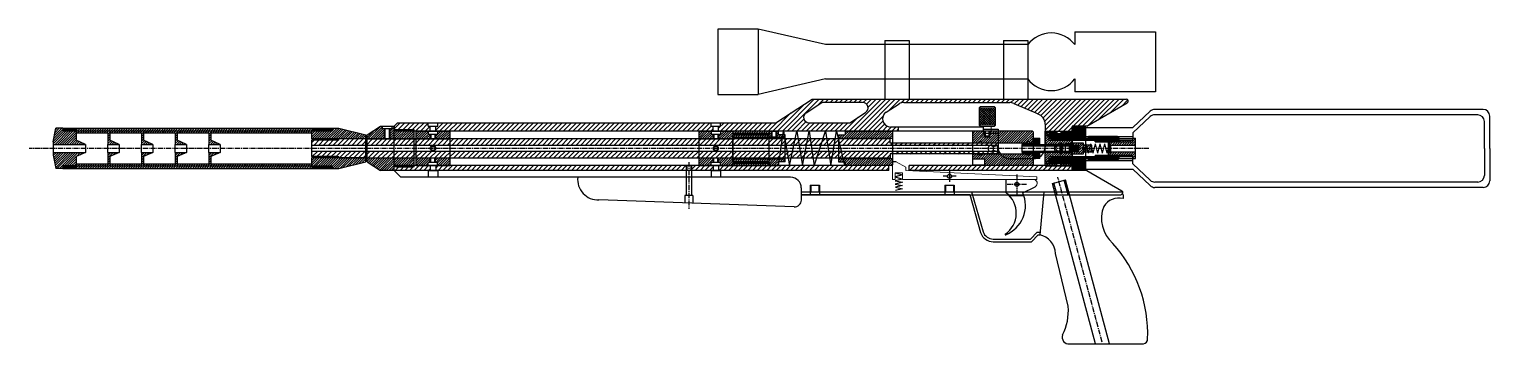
# Model space of a CAD drawing. Header units: millimetres. Extents: x 6728 to 8819, y -1283 to 914.
# Drawn here: x 7357 to 8442, y 680 to 914 of the extents above; entities that cross this region are included whole.
import ezdxf

# ---------------------------------------------------------------- set-up
doc = ezdxf.new("R2010")
doc.units = ezdxf.units.MM
doc.header["$LTSCALE"] = 1000
for name, pattern in [('CENTER2', [28.575, 19.05, -3.175, 3.175, -3.175]), ('DASHDOTX3', [508, 254, -127, 0, -127]), ('HIDDEN2', [4.7625, 3.175, -1.5875])]:
    doc.linetypes.add(name, pattern=pattern)
doc.layers.add('中线', color=1, linetype='DASHDOTX3')
doc.layers.add('图层2', color=7, linetype='HIDDEN2')
pattern_1 = [(45, (-7567.2128, -625.538), (-1.76776695, 1.76776695), [])]
pattern_2 = [(45, (-7330.248, 445.0754), (-0.88388348, 0.88388348), [])]

# ---------------------------------------------------------------- blocks, each defined once
blk = doc.blocks.new('消2')
h = blk.add_hatch()
h.set_pattern_fill('ANSI31', color=256, scale=10, style=0)
h.set_pattern_definition([(45, (-8090.3243, 248.0234), (-0.88388348, 0.88388348), [])])
h.paths.add_polyline_path([(24, 3), (17, 6), (17, 13), (7, 13), (7, 15), (2, 15), (0, 5), (0, 3)])
h.paths.add_polyline_path([(17, -13), (17, -6), (24, -3), (0, -3), (0, -5), (2, -15), (7, -15), (7, -13)])
h.paths.add_polyline_path([(8, -13), (9, -14), (16, -14), (17, -13)], flags=16)
h.paths.add_polyline_path([(17, 13), (16, 14), (9, 14), (8, 13)], flags=17)
h = blk.add_hatch()
h.set_pattern_fill('ANSI31', color=256, scale=10, style=0)
h.set_pattern_definition([(45, (-7918.701, 449.9939), (-0.88388348, 0.88388348), [])])
h.paths.add_polyline_path([(192, 13), (192, 14), (207, 14), (207, 15), (7, 15), (7, 14), (17, 14), (17, 13), (37, 13)])
h.paths.add_polyline_path([(17, -13), (17, -14), (7, -14), (7, -15), (207, -15), (207, -14), (192, -14), (192, -13)])
h.paths.add_polyline_path([(17, -14), (16, -13), (8, -13), (7, -14)], flags=17)
h.paths.add_polyline_path([(16, 13), (17, 14), (7, 14), (8, 13)])
h.paths.add_polyline_path([(192, 14), (193, 13), (206, 13), (207, 14)])
h.paths.add_polyline_path([(207, -14), (206, -13), (193, -13), (192, -14)], flags=17)
h = blk.add_hatch()
h.set_pattern_fill('ANSI31', color=256, scale=10, style=0)
h.set_pattern_definition([(45, (-8921.1217, 319.1181), (-0.88388348, 0.88388348), [])])
h.paths.add_polyline_path([(42, 6), (42, 13), (17, 13), (17, 11.5), (40.5, 11.5), (40.5, 3), (49, 3)])
h.paths.add_polyline_path([(42, -6), (49, -3), (40.5, -3), (40.5, -11.5), (17, -11.5), (17, -13), (42, -13)])
h = blk.add_hatch()
h.set_pattern_fill('ANSI31', color=256, scale=10, style=0)
h.set_pattern_definition([(45, (-8896.1217, 319.1181), (-0.88388348, 0.88388348), [])])
h.paths.add_polyline_path([(67, 6), (67, 13), (42, 13), (42, 11.5), (65.5, 11.5), (65.5, 3), (74, 3)])
h.paths.add_polyline_path([(67, -6), (74, -3), (65.5, -3), (65.5, -11.5), (42, -11.5), (42, -13), (67, -13)])
h = blk.add_hatch()
h.set_pattern_fill('ANSI31', color=256, scale=10, style=0)
h.set_pattern_definition([(45, (-8871.1217, 319.1181), (-0.88388348, 0.88388348), [])])
h.paths.add_polyline_path([(92, 6), (92, 13), (67, 13), (67, 11.5), (90.5, 11.5), (90.5, 3), (99, 3)])
h.paths.add_polyline_path([(92, -6), (99, -3), (90.5, -3), (90.5, -11.5), (67, -11.5), (67, -13), (92, -13)])
h = blk.add_hatch()
h.set_pattern_fill('ANSI31', color=256, scale=10, style=0)
h.set_pattern_definition([(45, (-8846.1217, 319.1181), (-0.88388348, 0.88388348), [])])
h.paths.add_polyline_path([(117, 6), (117, 13), (92, 13), (92, 11.5), (115.5, 11.5), (115.5, 3), (124, 3)])
h.paths.add_polyline_path([(117, -6), (124, -3), (115.5, -3), (115.5, -11.5), (92, -11.5), (92, -13), (117, -13)])
h = blk.add_hatch()
h.set_pattern_fill('ANSI31', color=256, scale=10, style=0)
h.set_pattern_definition([(45, (-7912.3904, 388.1483), (-0.88388348, 0.88388348), [])])
h.paths.add_polyline_path([(192, 11.5), (192, 13), (117, 13), (117, 11.5)])
h.paths.add_polyline_path([(192, -13), (192, -11.5), (117, -11.5), (117, -13)])
h = blk.add_hatch()
h.set_pattern_fill('ANSI31', color=256, scale=10, style=0)
h.set_pattern_definition([(45, (-7710.6805, 384.386), (-0.88388348, 0.88388348), [])])
h.paths.add_polyline_path([(232, 7), (232, 10), (212, 15), (207, 15), (207, 13), (192, 13), (192, 7)])
h.paths.add_polyline_path([(193, 14), (192, 13), (206, 13), (205, 14)], flags=17)
h.paths.add_polyline_path([(192, 7), (193, 6), (211, 6), (212, 7)])
h.paths.add_polyline_path([(212, -7), (211, -6), (193, -6), (192, -7)])
h.paths.add_polyline_path([(207, -13), (207, -15), (212, -15), (232, -10), (232, -7), (192, -7), (192, -13)])
h.paths.add_polyline_path([(205, -14), (206, -13), (192, -13), (193, -14)])
for p, q in [((0, 5), (2, 15)), ((7, 15), (2, 15)), ((7, 15), (7, 13)), ((7, 15), (7, 13)), ((7, 15), (207, 15)), ((7, 14), (17, 14)), ((7, 14), (8, 13)), ((17, 13), (7, 13)), ((8, 13), (9, 14)), ((16, 14), (8, 14)), ((8, 13), (16, 13)), ((16, 14), (9, 14)), ((17, 13), (16, 14)), ((17, 14), (16, 13)), ((17, 14), (17, 13)), ((17, 13), (42, 13)), ((17, 13), (17, 6)), ((17, 13), (17, 6)), ((17, 13), (17, 6)), ((17, 13), (192, 13)), ((17, 11.5), (40.5, 11.5)), ((37, 13), (67, 13)), ((40.5, 11.5), (40.5, 3)), ((42, 13), (67, 13)), ((42, 13), (42, 6)), ((42, 13), (42, 6)), ((42, 11.5), (65.5, 11.5)), ((65.5, 11.5), (65.5, 3)), ((67, 13), (92, 13)), ((67, 13), (67, 6)), ((67, 13), (67, 6)), ((67, 13), (87, 13)), ((67, 11.5), (90.5, 11.5)), ((87, 13), (117, 13)), ((90.5, 11.5), (90.5, 3)), ((92, 13), (117, 13)), ((92, 13), (92, 6)), ((92, 13), (92, 6)), ((92, 11.5), (115.5, 11.5)), ((115.5, 11.5), (115.5, 3)), ((117, 13), (117, 6)), ((117, 13), (192, 13)), ((117, 11.5), (192, 11.5)), ((192, 14), (192, 13)), ((192, 14), (207, 14)), ((192, 14), (193, 13)), ((192, 13), (193, 14)), ((192, 7), (192, 13)), ((192, 7), (192, 13)), ((192, 13), (207, 13)), ((193, 14), (206, 14)), ((193, 14), (205, 14)), ((193, 13), (206, 13)), ((206, 13), (205, 14)), ((207, 14), (206, 13)), ((207, 15), (207, 13)), ((207, 13), (207, 15)), ((207, 15), (212, 15)), ((212, 15), (232, 10)), ((0, 5), (0, -5)), ((0, 3), (24, 3)), ((24, 3), (17, 6)), ((24, 3), (24, -3)), ((40.5, 3), (49, 3)), ((40.5, -3), (40.5, 3)), ((49, 3), (42, 6)), ((49, 3), (49, -3)), ((65.5, 3), (74, 3)), ((65.5, -3), (65.5, 3)), ((74, 3), (67, 6)), ((74, 3), (74, -3)), ((90.5, 3), (99, 3)), ((90.5, -3), (90.5, 3)), ((99, 3), (92, 6)), ((99, 3), (99, -3)), ((115.5, 3), (124, 3)), ((115.5, -3), (115.5, 3)), ((124, 3), (117, 6)), ((124, 3), (124, -3)), ((232, 7), (192, 7)), ((192, 7), (193, 6)), ((211, 6), (193, 6)), ((212, 7), (211, 6)), ((232, -10), (232, 10)), ((0, -3), (24, -3)), ((0, -5), (2, -15)), ((24, -3), (17, -6)), ((17, -6), (17, -13)), ((17, -6), (17, -13)), ((17, -6), (17, -13)), ((40.5, -3), (49, -3)), ((40.5, -3), (40.5, -11.5)), ((49, -3), (42, -6)), ((42, -6), (42, -13)), ((42, -6), (42, -13)), ((65.5, -3), (74, -3)), ((65.5, -3), (65.5, -11.5)), ((74, -3), (67, -6)), ((67, -6), (67, -13)), ((67, -6), (67, -13)), ((90.5, -3), (99, -3)), ((90.5, -3), (90.5, -11.5)), ((99, -3), (92, -6)), ((92, -6), (92, -13)), ((92, -6), (92, -13)), ((115.5, -3), (124, -3)), ((115.5, -3), (115.5, -11.5)), ((124, -3), (117, -6)), ((117, -6), (117, -13)), ((192, -7), (193, -6)), ((192, -13), (192, -7)), ((232, -7), (192, -7)), ((192, -13), (192, -7)), ((211, -6), (193, -6)), ((212, -7), (211, -6)), ((212, -15), (232, -10)), ((7, -15), (2, -15)), ((17, -13), (7, -13)), ((7, -13), (7, -15)), ((7, -14), (8, -13)), ((7, -13), (7, -15)), ((7, -14), (17, -14)), ((7, -15), (207, -15)), ((8, -13), (9, -14)), ((8, -13), (16, -13)), ((16, -14), (8, -14)), ((16, -14), (9, -14)), ((17, -13), (16, -14)), ((17, -14), (16, -13)), ((17, -11.5), (40.5, -11.5)), ((17, -13), (42, -13)), ((17, -13), (192, -13)), ((17, -13), (17, -14)), ((37, -13), (67, -13)), ((42, -11.5), (65.5, -11.5)), ((42, -13), (67, -13)), ((67, -11.5), (90.5, -11.5)), ((67, -13), (92, -13)), ((67, -13), (87, -13)), ((87, -13), (117, -13)), ((92, -11.5), (115.5, -11.5)), ((92, -13), (117, -13)), ((117, -11.5), (192, -11.5)), ((117, -13), (192, -13)), ((192, -14), (193, -13)), ((192, -13), (192, -14)), ((192, -13), (207, -13)), ((192, -13), (193, -14)), ((192, -14), (207, -14)), ((193, -13), (206, -13)), ((193, -14), (206, -14)), ((193, -14), (205, -14)), ((206, -13), (205, -14)), ((207, -14), (206, -13)), ((207, -13), (207, -15)), ((207, -15), (207, -13)), ((207, -15), (212, -15))]:
    blk.add_line(p, q)
blk = doc.blocks.new('枪管')
h = blk.add_hatch()
h.set_pattern_fill('ANSI31', color=125, scale=20, style=0)
h.set_pattern_definition(pattern_1)
h.paths.add_polyline_path([(429.3, 4), (509.3, 4), (509.3, 2.3), (509, 2.2), (504.4, 2.2, 0.068976), (503.8, 2.2), (0, 2.2), (0, 6), (20, 6), (20, 7), (429.3, 7)])
h.paths.add_polyline_path([(20, 6), (0, 6), (1, 7), (19, 7)], flags=17)
h = blk.add_hatch()
h.set_pattern_fill('ANSI31', color=125, scale=20, style=0)
h.set_pattern_definition(pattern_1)
h.paths.add_polyline_path([(429.3, -4), (509.3, -4), (509.3, -2.3), (509, -2.2), (504.4, -2.2, -0.068976), (503.8, -2.2), (0, -2.2), (0, -6), (20, -6), (20, -7), (429.3, -7)])
h.paths.add_polyline_path([(20, -6), (0, -6), (1, -7), (19, -7)], flags=17)
at = {"color": 125}
for p, q in [((0, 6), (1, 7)), ((0, -6), (0, 6)), ((20, 6), (0, 6)), ((509.3, 2.2), (0, 2.2)), ((19, 7), (1, 7)), ((20, 6), (19, 7)), ((20, 6), (20, 7)), ((429.3, 7), (20, 7)), ((429.3, 4), (429.3, 7)), ((509.3, 4), (429.3, 4)), ((509.3, 4), (509.3, -4)), ((509.3, -2.2), (0, -2.2)), ((0, -6), (20, -6)), ((0, -6), (1, -7)), ((19, -7), (1, -7)), ((20, -6), (19, -7)), ((20, -7), (20, -6)), ((20, -7), (429.3, -7)), ((509.3, -4), (429.3, -4)), ((429.3, -4), (429.3, -7))]:
    blk.add_line(p, q, dxfattribs=at)
for p, q in [((504.1, 2.3), (505.7, 1.4)), ((505.7, 1.4), (509, 2.2)), ((505.7, 1.4), (505.7, -1.4)), ((509, 2.2), (509, -2.2)), ((504.1, -2.3), (505.7, -1.4)), ((505.7, -1.4), (509, -2.2))]:
    blk.add_line(p, q)
blk.add_arc((504.1, 0), 2.27, 81.1531, 277.8916)
blk = doc.blocks.new('调压螺杆')
h = blk.add_hatch()
h.set_pattern_fill('ANSI31', color=256, scale=10, style=0)
h.set_pattern_definition([(45, (-7490.302, 362.251), (-0.88388348, 0.88388348), [])])
h.paths.add_polyline_path([(39, 8), (39, 10), (34, 10), (34, 12.7), (32.5, 12.7), (32.5, 8.7), (28.5, 8.7), (28.5, 12.7), (27, 12.7), (27, 12.7), (27, 10), (0, 10), (0, 8)])
h.paths.add_polyline_path([(25, 10), (24, 11), (1, 11), (0, 10)], flags=16)
h.paths.add_polyline_path([(28.5, 8.7), (29, 8.7), (29, 12.2), (28.5, 12.7)], flags=17)
h.paths.add_polyline_path([(32, 8.7), (32.5, 8.7), (32.5, 12.7), (32, 12.2)], flags=17)
h.paths.add_polyline_path([(0, -8), (0, -10), (27, -10), (27, -12.8), (34, -12.8), (34, -10), (39, -10), (39, -8)])
h.paths.add_polyline_path([(0, -10), (1, -11), (24, -11), (25, -10)], flags=17)
for p, q in [((0, 10), (1, 11)), ((24, 11), (1, 11)), ((25, 10), (24, 11)), ((27, 12.7), (34, 12.7)), ((27, 12.7), (27, 10)), ((27, 12.7), (27, 12.7)), ((28.5, 12.7), (28.5, 8.7)), ((28.5, 12.7), (29, 12.2)), ((29, 12.2), (29, 8.7)), ((32.5, 12.7), (32, 12.2)), ((32, 12.2), (32, 8.7)), ((32.5, 12.7), (32.5, 8.7)), ((34, 10), (34, 12.7)), ((0, -10), (0, 10)), ((27, 10), (0, 10)), ((39, 8), (0, 8)), ((28.5, 8.7), (32.5, 8.7)), ((39, 10), (34, 10)), ((39, -10), (39, 10)), ((39, -8), (0, -8)), ((27, -10), (0, -10)), ((0, -10), (1, -11)), ((25, -10), (24, -11)), ((27, -10), (27, -12.8)), ((34, -12.8), (34, -10)), ((39, -10), (34, -10)), ((24, -11), (1, -11)), ((27, -12.8), (34, -12.8))]:
    blk.add_line(p, q)
blk = doc.blocks.new('调压螺母')
h = blk.add_hatch()
h.set_pattern_fill('ANSI31', color=256, scale=10, style=0)
h.set_pattern_definition([(45, (-7351.8757, 384.091), (-0.88388348, 0.88388348), [])])
h.paths.add_polyline_path([(27, 11), (27, 12.8), (0, 12.8), (0, 11)])
h.paths.add_polyline_path([(1, 10), (26, 10), (27, 11), (0, 11)])
h.paths.add_polyline_path([(26, -10), (1, -10), (0, -11), (27, -11)])
h.paths.add_polyline_path([(0, -11), (0, -12.8), (27, -12.8), (27, -11)])
for p, q in [((0, 11), (1, 10)), ((0, 11), (27, 11)), ((27, 11), (26, 10)), ((1, 10), (26, 10)), ((0, -11), (1, -10)), ((1, -10), (26, -10)), ((27, -11), (26, -10)), ((0, -11), (27, -11))]:
    blk.add_line(p, q)
blk.add_lwpolyline([(0, -12.8), (27, -12.8), (27, 12.8), (0, 12.8)], close=True)
blk = doc.blocks.new('前堵')
h = blk.add_hatch()
h.set_pattern_fill('ANSI31', color=256, scale=10, style=0)
h.set_pattern_definition([(45, (-7555.7149, 448.2987), (-0.88388348, 0.88388348), [])])
h.paths.add_polyline_path([(35, 7), (35, 12.8), (20, 12.8), (20, 16.5), (18.5, 16.5), (18.5, 14.5), (17, 14.5), (17, 7)])
h.paths.add_polyline_path([(0, 10), (0, 7), (13, 7), (13, 14.5), (11.5, 14.5), (11.5, 16.5), (10, 16.5)])
h.paths.add_polyline_path([(13.5, 14.5), (13, 14.5), (13, 7), (13.5, 7)])
h.paths.add_polyline_path([(16.5, 7), (17, 7), (17, 14.5), (16.5, 14.5)])
h.paths.add_polyline_path([(35, 12.8), (34, 13.8), (22, 13.8), (21, 12.8)], flags=17)
h.paths.add_polyline_path([(34, -13.9), (35, -12.9), (21, -12.9), (22, -13.9)])
h.paths.add_polyline_path([(0, -7), (0, -10), (10, -16.5), (20, -16.5), (20, -12.9), (35, -12.9), (35, -7)])
for p, q in [((0, 10), (10, 16.5)), ((10, 16.5), (20, 16.5)), ((11.5, 14.5), (11.5, 16.5)), ((18.5, 14.5), (11.5, 14.5)), ((13, 7), (13, 14.5)), ((13.5, 7), (13.5, 14.5)), ((16.5, 7), (16.5, 14.5)), ((17, 7), (17, 14.5)), ((18.5, 14.5), (18.5, 16.5)), ((20, 16.5), (20, 12.8)), ((20, 16.5), (20, 13.8)), ((35, 12.8), (20, 12.8)), ((21, 12.8), (22, 13.8)), ((34, 13.8), (22, 13.8)), ((35, 12.8), (34, 13.8)), ((35, -12.9), (35, 12.8)), ((0, -10), (0, 10)), ((0, 7), (35, 7)), ((0, -7), (35, -7)), ((0, -10), (10, -16.5)), ((20, -16.5), (10, -16.5)), ((20, -16.5), (20, -12.9)), ((35, -12.9), (20, -12.9)), ((21, -12.9), (22, -13.9)), ((34, -13.9), (22, -13.9)), ((35, -12.9), (34, -13.9))]:
    blk.add_line(p, q)
blk = doc.blocks.new('秃身')
h = blk.add_hatch()
h.set_pattern_fill('ANSI31', color=140, scale=20, style=0)
h.set_pattern_definition([(45, (-8424.5398, -603.8335), (-1.76776695, 1.76776695), [])])
h.paths.add_polyline_path([(503.3, 16.5), (514.2, 16.5), (544.2, 33.8, 0.767327), (543.5, 36.6), (310.4, 36.6), (283.5, 19.1), (242.4, 19.1), (242.4, 16.6), (240.9, 16.6), (240.9, 12.9), (374.3, 12.9), (374.3, 15.9), (368.6, 15.9, -0.746752), (365.3, 26.9), (375, 33.2, -0.144982), (378.3, 34.1), (457, 34.1, -0.100266), (460.1, 33.5), (478, 25.6, -0.3199), (483.3, 18), (483.3, 12.9), (503.3, 12.9)])
h.paths.add_polyline_path([(350, 26.8), (338.2, 19.1), (308, 19.1, -0.746752), (305.8, 26.5), (317.6, 34.1), (347.8, 34.1, -0.746752)], flags=16)
h.paths.add_polyline_path([(32.4, 19.1), (32.4, 16.6), (30.9, 16.6), (30.9, 12.9), (236.9, 12.9), (236.9, 16.6), (235.4, 16.6), (235.4, 19.1)])
h.paths.add_polyline_path([(15, 13.9), (15, 12.9), (26.9, 12.9), (26.9, 16.6), (25.4, 16.6), (25.4, 19.1), (2.6, 19.1), (0, 16.5), (0, 13.9)])
h.paths.add_polyline_path([(0, 13.9), (1, 12.9), (14, 12.9), (15, 13.9)], flags=17)
h.paths.add_polyline_path([(15, -13.8), (14, -12.8), (1, -12.8), (0, -13.8)])
h.paths.add_polyline_path([(26.9, -16.4), (26.9, -12.8), (15, -12.8), (15, -13.8), (0, -13.8), (0, -16.4)])
h.paths.add_polyline_path([(216.9, -16.4), (216.9, -12.8), (30.9, -12.8), (30.9, -16.4)])
h.paths.add_polyline_path([(220.9, -12.8), (220.4, -13.3), (220.4, -15.9), (220.9, -16.4)])
h.paths.add_polyline_path([(217.4, -13.3), (216.9, -12.8), (216.9, -16.4), (217.4, -15.9)])
h.paths.add_polyline_path([(236.9, -16.4), (236.9, -12.8), (220.9, -12.8), (220.9, -16.4)])
h.paths.add_polyline_path([(367.3, -16.4), (367.3, -12.8), (240.9, -12.8), (240.9, -16.4)])
h.paths.add_polyline_path([(503.3, -16.4), (503.3, -12.8), (382.3, -12.8), (382.3, -16.4)])
h = blk.add_hatch()
h.set_pattern_fill('ANSI31', color=140, scale=10, style=0)
h.set_pattern_definition([(45, (-7628.2144, -391.2532), (-0.88388348, 0.88388348), [])])
h.paths.add_polyline_path([(308.8, -32.4), (309.3, -31.9), (309.3, -27.9), (308.8, -27.4)])
h.paths.add_polyline_path([(315.3, -31.9), (315.8, -32.4), (315.8, -27.4), (315.3, -27.9)])
h = blk.add_hatch()
h.set_pattern_fill('ANSI31', color=140, scale=10, style=0)
h.set_pattern_definition([(45, (-7528.2144, -391.2532), (-0.88388348, 0.88388348), [])])
h.paths.add_polyline_path([(409.3, -27.9), (408.8, -27.4), (408.8, -32.4), (409.3, -31.9)])
h.paths.add_polyline_path([(415.3, -31.9), (415.8, -32.4), (415.8, -27.4), (415.3, -27.9)])
h = blk.add_hatch()
h.set_pattern_fill('ANSI31', color=140, scale=20, style=0)
h.set_pattern_definition([(45, (-7628.2144, -391.2532), (-1.76776695, 1.76776695), [])])
h.paths.add_polyline_path([(499.8, -32.4), (500.9, -32.4), (498.5, -23.4), (497.5, -23.7)])
h.paths.add_polyline_path([(500.9, -32.4), (499.8, -32.4), (500.4, -34.4), (501.4, -34.4)])
h.paths.add_polyline_path([(491.5, -32.4), (490.5, -32.4), (491, -34.4), (492.1, -34.4)])
h.paths.add_polyline_path([(489.8, -25.7), (488.8, -26), (490.5, -32.4), (491.5, -32.4)])
at = {"color": 140}
for p, q in [((283.5, 19.1), (310.4, 36.6)), ((305.8, 26.5), (317.6, 34.1)), ((310.4, 36.6), (543.5, 36.6)), ((347.8, 34.1), (317.6, 34.1)), ((365.3, 26.9), (375, 33.2)), ((378.3, 34.1), (457, 34.1)), ((460.1, 33.5), (478, 25.6)), ((514.2, 16.5), (544.2, 33.8)), ((338.2, 19.1), (350, 26.8)), ((0, 16.5), (2.6, 19.1)), ((0, -16.5), (0, 16.5)), ((15, 13.9), (0, 13.9)), ((0, 13.9), (1, 12.9)), ((14, 12.9), (1, 12.9)), ((2.6, 19.1), (283.5, 19.1)), ((15, 13.9), (14, 12.9)), ((15, -13.8), (15, 13.9)), ((437.3, 12.9), (15, 12.9)), ((25.4, 16.6), (25.4, 19.1)), ((25.4, 16.6), (32.4, 16.6)), ((26.9, 12.8), (26.9, 16.6)), ((30.9, 12.8), (30.9, 16.6)), ((32.4, 16.6), (32.4, 19.1)), ((235.4, 16.6), (235.4, 19.1)), ((235.4, 16.6), (242.4, 16.6)), ((236.9, 12.8), (236.9, 16.6)), ((240.9, 12.8), (240.9, 16.6)), ((242.4, 16.6), (242.4, 19.1)), ((308, 19.1), (338.2, 19.1)), ((437.3, 15.9), (368.6, 15.9)), ((374.3, 15.9), (374.3, 12.9)), ((437.3, 15.9), (437.3, 11.4)), ((437.3, 14.4), (448.3, 14.4)), ((437.3, 11.4), (448.3, 11.4)), ((448.3, 14.4), (448.3, 1.2)), ((483.3, 18), (483.3, 1.2)), ((483.3, 12.9), (503.3, 12.9)), ((514.2, 16.5), (503.3, 16.5)), ((503.3, 16.5), (503.3, -16.5)), ((474.3, -7.8), (457.3, -7.8)), ((0, -13.8), (1, -12.8)), ((15, -13.8), (0, -13.8)), ((367.3, -16.4), (0, -16.4)), ((0, -16.5), (4.9, -21.4)), ((14, -12.8), (1, -12.8)), ((294.3, -21.4), (4.9, -21.4)), ((15, -13.8), (14, -12.8)), ((367.3, -12.8), (15, -12.8)), ((25.1, -16.4), (32.6, -16.4)), ((25.4, -16.4), (25.4, -21.4)), ((26.9, -12.8), (26.9, -16.4)), ((30.9, -12.8), (30.9, -16.4)), ((32.4, -16.4), (32.4, -21.4)), ((216.9, -12.8), (216.9, -16.4)), ((216.9, -12.8), (217.4, -13.3)), ((216.9, -16.4), (217.4, -15.9)), ((217.4, -13.3), (217.4, -15.9)), ((220.9, -12.8), (220.4, -13.3)), ((220.4, -13.3), (220.4, -15.9)), ((220.9, -16.4), (220.4, -15.9)), ((220.9, -12.8), (220.9, -16.4)), ((235.1, -16.4), (242.6, -16.4)), ((235.4, -16.4), (235.4, -21.4)), ((236.9, -12.8), (236.9, -16.4)), ((240.9, -12.8), (240.9, -16.4)), ((242.4, -16.4), (242.4, -21.4)), ((367.3, -16.4), (367.3, -12.8)), ((503.3, -12.8), (382.3, -12.8)), ((382.3, -16.4), (382.3, -12.8)), ((503.3, -16.4), (382.3, -16.4)), ((514.2, -16.5), (503.3, -16.5)), ((514.2, -16.5), (540.3, -31.6)), ((302.3, -29.4), (302.3, -34.4)), ((302.3, -32.4), (541, -32.4)), ((308.8, -27.4), (308.8, -32.4)), ((308.8, -27.4), (315.8, -27.4)), ((308.8, -27.4), (309.3, -27.9)), ((309.3, -31.9), (308.8, -32.4)), ((309.3, -27.9), (309.3, -31.9)), ((315.8, -27.4), (315.3, -27.9)), ((315.3, -27.9), (315.3, -31.9)), ((315.3, -31.9), (315.8, -32.4)), ((315.8, -27.4), (315.8, -32.4)), ((408.8, -27.4), (408.8, -32.4)), ((408.8, -27.4), (415.8, -27.4)), ((408.8, -27.4), (409.3, -27.9)), ((408.8, -32.4), (409.3, -31.9)), ((409.3, -27.9), (409.3, -31.9)), ((415.8, -27.4), (415.3, -27.9)), ((415.3, -27.9), (415.3, -31.9)), ((415.8, -32.4), (415.3, -31.9)), ((415.8, -27.4), (415.8, -32.4)), ((488.8, -26), (498.5, -23.4)), ((491, -34.4), (488.8, -26)), ((492.1, -34.4), (489.8, -25.7)), ((500.4, -34.4), (497.5, -23.7)), ((501.4, -34.4), (498.5, -23.4)), ((302.3, -34.4), (539.5, -34.4))]:
    blk.add_line(p, q, dxfattribs=at)
for centre, radius in [((493.3, 0), 3), ((493.3, 0), 2), ((412.3, -20.7), 1.5), ((462.3, -26.7), 1.5)]:
    blk.add_circle(centre, radius, dxfattribs=at)
for centre, radius, start, end in [((347.8, 30.1), 4, 302.9976, 90), ((457, 26.1), 8, 67.0972, 90), ((543.5, 35.1), 1.5, 300, 90), ((308, 23.1), 4, 122.9976, 270), ((368.6, 21.9), 6, 122.9976, 270), ((475.3, 18), 8, 0, 70.9578), ((457.3, 1.2), 9, 180, 270), ((474.3, 1.2), 9, 270, 0), ((294.3, -29.4), 8, 0, 90), ((539.5, -32.9), 1.5, 270, 60)]:
    blk.add_arc(centre, radius, start, end, dxfattribs=at)
at = {"color": 150}
blk.add_arc((378.3, 28.1), 6, 90, 122.9976, dxfattribs=at)
blk = doc.blocks.new('固定环')
h = blk.add_hatch()
h.set_pattern_fill('ANSI31', color=256, scale=10, style=0)
h.set_pattern_definition(pattern_2)
h.paths.add_polyline_path([(25, 7), (25, 12.8), (16, 12.8), (16, 10.3), (14.5, 10.3), (14.5, 7), (14.5, 7)])
h.paths.add_polyline_path([(14.5, 10.3), (14, 9.9), (14, 7.5), (14.5, 7)])
h.paths.add_polyline_path([(11, 9.9), (10.5, 10.3), (10.5, 7), (11, 7.5)])
h.paths.add_polyline_path([(10.5, 7), (10.5, 7), (10.5, 10.3), (9, 10.3), (9, 12.8), (0, 12.8), (0, 7)])
h = blk.add_hatch()
h.set_pattern_fill('ANSI31', color=256, scale=10, style=0)
h.set_pattern_definition(pattern_2)
h.paths.add_polyline_path([(25, -12.9), (16, -12.9), (16, -10.4), (14.5, -10.4), (14.5, -7), (14.5, -7), (25, -7)])
h.paths.add_polyline_path([(14.5, -10.4), (14, -9.9), (14, -7.5), (14.5, -7)])
h.paths.add_polyline_path([(11, -9.9), (10.5, -10.4), (10.5, -7), (11, -7.5)])
h.paths.add_polyline_path([(10.5, -10.4), (9, -10.4), (9, -12.9), (0, -12.9), (0, -7), (10.5, -7), (10.5, -7)])
for p, q in [((0, 12.8), (25, 12.8)), ((0, -12.9), (0, 12.8)), ((9, 12.8), (9, 10.3)), ((16, 12.8), (16, 10.3)), ((25, 12.8), (25, -12.9)), ((0, 7), (25, 7)), ((16, 10.3), (9, 10.3)), ((10.5, 10.3), (10.5, 7)), ((10.5, 10.3), (11, 9.9)), ((10.5, 7), (11, 7.5)), ((11, 9.9), (11, 7.5)), ((14.5, 10.3), (14, 9.9)), ((14, 9.9), (14, 7.5)), ((14.5, 7), (14, 7.5)), ((14.5, 10.3), (14.5, 7)), ((0, -7), (25, -7)), ((9, -12.9), (9, -10.4)), ((16, -10.4), (9, -10.4)), ((10.5, -10.4), (10.5, -7)), ((10.5, -7), (11, -7.5)), ((10.5, -10.4), (11, -9.9)), ((11, -9.9), (11, -7.5)), ((14.5, -7), (14, -7.5)), ((14, -9.9), (14, -7.5)), ((14.5, -10.4), (14, -9.9)), ((14.5, -10.4), (14.5, -7)), ((16, -12.9), (16, -10.4)), ((25, -12.9), (0, -12.9))]:
    blk.add_line(p, q)
for radius in [2, 1.5]:
    blk.add_circle((12.5, 0), radius)
blk = doc.blocks.new('击锤')
h = blk.add_hatch()
h.set_pattern_fill('ANSI31', color=256, scale=10, style=0)
h.set_pattern_definition([(45, (-7604.4279, 253.544), (-0.88388348, 0.88388348), [])])
h.paths.add_polyline_path([(40, 7.5), (40, 12.2, 0.414214), (39.5, 12.8), (5.5, 12.8, 0.414214), (5, 12.2), (5, 10), (0, 10), (0, 7.5)])
h.paths.add_polyline_path([(0, -7.5), (0, -10), (5, -10), (5, -12.3, 0.414214), (5.5, -12.8), (39.5, -12.8, 0.414214), (40, -12.3), (40, -7.5)])
for p, q in [((5, 12.2), (5, 10)), ((5.5, 12.8), (39.5, 12.8)), ((40, 12.2), (40, -12.3)), ((0, 10), (5, 10)), ((0, 10), (0, -10)), ((0, 7.5), (40, 7.5)), ((0, -7.5), (40, -7.5)), ((0, -10), (5, -10)), ((5, -10), (5, -12.3)), ((39.5, -12.8), (5.5, -12.8))]:
    blk.add_line(p, q)
for centre, start, end in [((5.5, 12.2), 90, 180), ((39.5, 12.2), 0, 90), ((5.5, -12.3), 180, 270), ((39.5, -12.3), 270, 0)]:
    blk.add_arc(centre, 0.5, start, end)
blk = doc.blocks.new('扳机')
for p, q in [((-7.9, -6.3), (-7.9, 3.7)), ((-5.8, -8.3), (5.2, -8.3)), ((4.5, -6.3), (13.7, -1.9))]:
    blk.add_line(p, q)
at = {"lineweight": 20}
blk.add_line((-7.9, 3.7), (12.1, 3.7), dxfattribs=at)
blk.add_circle((0, 0), 1.5, dxfattribs=at)
blk.add_arc((12.1, 0.7), 3, 302.5956, 90, dxfattribs=at)
for centre, radius, start, end in [((-19.5, -21.4), 19.1, 304.6683, 52.3564), ((-17.1, -15.7), 23.5, 292.0701, 23.5814), ((-8.4, -37.3), 0.324, 142.5328, 298.9893)]:
    blk.add_arc(centre, radius, start, end)
at = {"layer": '中线', "linetype": 'CENTER2', "ltscale": 0.0002}
for p, q in [((7.2, 0), (-7.2, 0)), ((0, 7.3), (0, -7.3))]:
    blk.add_line(p, q, dxfattribs=at)
blk = doc.blocks.new('扳机阻铁')
at = {"lineweight": 20}
for p, q in [((-42.4, -2.4), (-42.4, 10.6)), ((-39.6, 10.6), (-32.4, 6.8)), ((-32.4, 4.3), (-32.4, 6.8)), ((-32.4, 4.3), (64.8, -0.4)), ((-40.4, -2.4), (-42.4, -2.4)), ((64.8, -2.4), (-34.9, -2.4)), ((64.8, -0.4), (64.8, -2.4))]:
    blk.add_line(p, q, dxfattribs=at)
blk.add_line((-39.6, 10.6), (-42.4, 10.6))
blk.add_circle((0, 0), 1.5, dxfattribs=at)
at = {"layer": '中线', "linetype": 'CENTER2', "ltscale": 0.0002}
for p, q in [((4.8, 0), (-4.8, 0)), ((0, 4.1), (0, -4.1)), ((0, 4.1), (0, -4.1)), ((0, 4.1), (0, -4.1)), ((0, 4.1), (0, -4.1))]:
    blk.add_line(p, q, dxfattribs=at)
at = {"layer": '图层2', "lineweight": 13, "ltscale": 0.3}
for p, q in [((-34.9, 2.6), (-40.4, 2.6)), ((-40.4, -2.4), (-40.4, 2.6)), ((-34.9, -2.4), (-34.9, 2.6))]:
    blk.add_line(p, q, dxfattribs=at)
blk = doc.blocks.new('过桥推杆')
h = blk.add_hatch()
h.set_pattern_fill('ANSI37', color=256, scale=10, style=0)
h.set_pattern_definition([(45, (-7493.7367, 261.057), (-0.88388348, 0.88388348), []), (135, (-7493.7367, 261.057), (-0.88388348, -0.88388348), [])])
h.paths.add_polyline_path([(-6, 8.5), (6, 8.5), (6, 21.5), (-6, 21.5)])
at = {"lineweight": 20}
for p, q in [((-5, 22.5), (-6, 21.5)), ((5, 22.5), (-5, 22.5)), ((5, 22.5), (6, 21.5)), ((-6, 21.5), (-6, 8.5)), ((-6, 21.5), (6, 21.5)), ((6, 8.5), (6, 21.5)), ((-5, 7.5), (-6, 8.5)), ((-6, 8.5), (6, 8.5)), ((5, 7.5), (-5, 7.5)), ((-2.9, 4), (-2.9, 7.5)), ((-2.9, 4), (2.9, 4)), ((-2, 4), (-2, 0.5)), ((-2, 0.5), (2, 0.5)), ((-1.5, 0), (-2, 0.5)), ((-1.5, 0), (1.5, 0)), ((2, 0.5), (1.5, 0)), ((2, 0.5), (2, 4)), ((2.9, 7.5), (2.9, 4)), ((5, 7.5), (6, 8.5))]:
    blk.add_line(p, q, dxfattribs=at)
at = {"lineweight": 13}
for p, q in [((-1.5, 4), (-1.5, 0)), ((1.5, 0), (1.5, 4))]:
    blk.add_line(p, q, dxfattribs=at)
blk = doc.blocks.new('过桥')
h = blk.add_hatch()
h.set_pattern_fill('ANSI31', color=256, scale=10, style=0)
h.set_pattern_definition([(45, (-7392.3148, 262.0351), (-0.88388348, 0.88388348), [])])
h.paths.add_polyline_path([(0, 11.7, 0.414214), (-1, 12.7), (-32, 12.7), (-32, 8.7), (-36, 8.7), (-36, 12.7), (-44, 12.7, 0.414214), (-45, 11.7), (-45, 5.1, 0.414214), (-44, 4.1), (-40, 4.1), (-40, 5.1), (-38.5, 5.1), (-38.5, 4.1), (-4.5, 4.1), (-4.5, 5.1), (-3, 5.1), (-3, 4.1), (-1, 4.1, 0.414214), (0, 5.1)])
h.paths.add_polyline_path([(-32, 12.7), (-32.5, 12.2), (-32.5, 8.7), (-32, 8.7)], flags=17)
h.paths.add_polyline_path([(-35.5, 12.2), (-36, 12.7), (-36, 8.7), (-35.5, 8.7)], flags=17)
h.paths.add_polyline_path([(0, -5.1, 0.414214), (-1, -4.1), (-3, -4.1), (-3, -5.1), (-4.5, -5.1), (-4.5, -4.1), (-38.5, -4.1), (-38.5, -5.1), (-40, -5.1), (-40, -4.1), (-44, -4.1, 0.414214), (-45, -5.1), (-45, -7.8), (-36, -7.8), (-36, -12.8), (-1, -12.8), (0, -11.7)])
for p, q in [((-45, 12.2), (-45, -11.9)), ((-0.5, 12.7), (-44.5, 12.7)), ((-36, 12.7), (-36, 8.7)), ((-36, 12.7), (-35.5, 12.2)), ((-35.5, 12.2), (-35.5, 8.7)), ((-32, 12.7), (-32.5, 12.2)), ((-32.5, 8.7), (-32.5, 12.2)), ((-32, 8.7), (-32, 12.7)), ((0, 12.2), (0, -12.3)), ((-44.5, 4.1), (-40, 4.1)), ((-38.5, 5.1), (-40, 5.1)), ((-40, 5.1), (-40, 4.1)), ((-38.5, 5.1), (-38.5, 4.1)), ((-38.5, 4.1), (-4.5, 4.1)), ((-36, 8.7), (-32, 8.7)), ((-4.5, 5.1), (-4.5, 4.1)), ((-3, 5.1), (-4.5, 5.1)), ((-3, 5.1), (-3, 4.1)), ((-3, 4.1), (-0.5, 4.1)), ((-45, -7.8), (-36, -7.8)), ((-44.5, -4.1), (-40, -4.1)), ((-40, -5.1), (-40, -4.1)), ((-38.5, -5.1), (-40, -5.1)), ((-38.5, -4.1), (-4.5, -4.1)), ((-38.5, -5.1), (-38.5, -4.1)), ((-36, -7.8), (-36, -12.8)), ((-4.5, -5.1), (-4.5, -4.1)), ((-3, -5.1), (-4.5, -5.1)), ((-3, -4.1), (-0.5, -4.1)), ((-3, -5.1), (-3, -4.1)), ((-36, -12.4), (-44.5, -12.4)), ((-0.5, -12.8), (-36, -12.8)), ((-1, -12.8), (0, -11.7))]:
    blk.add_line(p, q)
for centre, start, end in [((-44.5, 12.2), 90, 180), ((-0.5, 12.2), 360, 90), ((-44.5, 4.6), 180, 270), ((-0.5, 4.6), 270, 360), ((-44.5, -4.6), 90, 180), ((-0.5, -4.6), 360, 90), ((-44.5, -11.9), 180, 270), ((-0.5, -12.3), 270, 360)]:
    blk.add_arc(centre, 0.5, start, end)
blk = doc.blocks.new('阀门接口')
h = blk.add_hatch()
h.set_pattern_fill('ANSI31', color=256, scale=10, style=0)
h.set_pattern_definition([(45, (-8141.4363, -179.7045), (-0.88388348, 0.88388348), [])])
h.paths.add_polyline_path([(8, 11.5), (8, 12.85), (0, 12.85), (0, 11.5)])
h.paths.add_polyline_path([(0, 11.5), (1.5, 10), (8, 10), (8, 11.5)])
h.paths.add_polyline_path([(8.5, 12.35), (8, 12.85), (8, 10), (8.5, 10.5)])
h.paths.add_polyline_path([(11.5, 10.5), (12, 10), (12, 12.85), (11.5, 12.35)])
h.paths.add_polyline_path([(18.5, 10), (20, 11.5), (12, 11.5), (12, 10)])
h.paths.add_polyline_path([(20, 11.5), (20, 12.85), (12, 12.85), (12, 11.5)])
h.paths.add_polyline_path([(1.5, -10), (0, -11.5), (8, -11.5), (8, -10)])
h.paths.add_polyline_path([(8, -12.85), (8, -11.5), (0, -11.5), (0, -12.85)])
h.paths.add_polyline_path([(8, -12.85), (8.5, -12.35), (8.5, -10.5), (8, -10)])
h.paths.add_polyline_path([(11.5, -12.35), (12, -12.85), (12, -10), (11.5, -10.5)])
h.paths.add_polyline_path([(12, -11.5), (12, -12.85), (20, -12.85), (20, -11.5)])
h.paths.add_polyline_path([(12, -11.5), (20, -11.5), (18.5, -10), (12, -10)])
for p, q in [((0, 12.85), (20, 12.85)), ((0, -12.85), (0, 12.85)), ((0, 11.5), (1.5, 10)), ((8, 11.5), (0, 11.5)), ((8, 12.85), (8, 10)), ((8, 12.85), (8.5, 12.35)), ((8.5, 12.35), (8.5, 10.5)), ((12, 12.85), (11.5, 12.35)), ((11.5, 12.35), (11.5, 10.5)), ((12, 12.85), (12, 10)), ((20, 11.5), (12, 11.5)), ((20, 11.5), (18.5, 10)), ((20, -12.85), (20, 12.85)), ((18.5, 10), (1.5, 10)), ((8, 10), (8.5, 10.5)), ((12, 10), (11.5, 10.5)), ((0, -11.5), (1.5, -10)), ((18.5, -10), (1.5, -10)), ((8, -10), (8, -12.85)), ((8, -10), (8.5, -10.5)), ((8.5, -12.35), (8.5, -10.5)), ((12, -10), (11.5, -10.5)), ((11.5, -12.35), (11.5, -10.5)), ((12, -10), (12, -12.85)), ((20, -11.5), (18.5, -10)), ((8, -11.5), (0, -11.5)), ((0, -12.85), (20, -12.85)), ((8, -12.85), (8.5, -12.35)), ((12, -12.85), (11.5, -12.35)), ((20, -11.5), (12, -11.5))]:
    blk.add_line(p, q)
blk = doc.blocks.new('阀门螺拴')
h = blk.add_hatch()
h.set_pattern_fill('ANSI31', color=256, scale=10, style=0)
h.set_pattern_definition([(45, (-5655.0312, 62.1962), (-0.88388348, 0.88388348), [])])
h.paths.add_polyline_path([(11, 4), (12, 4), (12, 3), (15, 3), (15, 3.5), (20, 3.5), (20, 6), (3, 6), (3, 9.5), (0, 9.5), (0, 3), (11, 3)])
h.paths.add_polyline_path([(4.5, 7.5), (4.5, 6), (20, 6), (18.5, 7.5)], flags=17)
h.paths.add_polyline_path([(12, -4), (11, -4), (11, -3), (0, -3), (0, -9.5), (3, -9.5), (3, -6), (20, -6), (20, -3.5), (15, -3.5), (15, -3), (12, -3)])
h.paths.add_polyline_path([(4.5, -6), (4.5, -7.5), (18.5, -7.5), (20, -6)], flags=16)
for p, q in [((0, 9.5), (3, 9.5)), ((0, -9.5), (0, 9.5)), ((11, 3), (0, 3)), ((3, 6), (3, 9.5)), ((3, 6), (20, 6)), ((4.5, 6), (4.5, 7.5)), ((4.5, 7.5), (18.5, 7.5)), ((11, -3), (11, 4)), ((12, 4), (11, 4)), ((12, -3), (12, 4)), ((15, 3), (12, 3)), ((20, 3.5), (15, 3.5)), ((15, -3.5), (15, 3.5)), ((20, 6), (18.5, 7.5)), ((20, -6), (20, 6)), ((11, -3), (0, -3)), ((0, -9.5), (3, -9.5)), ((3, -9.5), (3, -6)), ((3, -6), (20, -6)), ((4.5, -7.5), (4.5, -6)), ((4.5, -7.5), (18.5, -7.5)), ((11, -4), (11, -3)), ((12, -4), (11, -4)), ((12, -4), (12, -3)), ((15, -3), (12, -3)), ((20, -3.5), (15, -3.5)), ((20, -6), (18.5, -7.5))]:
    blk.add_line(p, q)
blk = doc.blocks.new('阀门弹簧')
for p, q in [((0, -3.5), (0, 3.5)), ((0, -3.5), (1.8, 3.4)), ((3.5, -3.5), (1.8, 3.4)), ((3.5, -3.5), (5.3, 3.4)), ((7, -3.5), (5.3, 3.4)), ((7, -3.5), (8.8, 3.4)), ((10.5, -3.5), (8.8, 3.4)), ((10.5, -3.5), (12.3, 3.4)), ((14.1, -3.5), (12.3, 3.4)), ((14.1, -3.5), (15.8, 3.4)), ((17.6, -3.5), (15.8, 3.4)), ((17.6, -3.5), (19.3, 3.4)), ((20, -3.5), (19.3, 3.4)), ((20, 3.5), (20, -3.5))]:
    blk.add_line(p, q)
blk = doc.blocks.new('阀5')
h = blk.add_hatch()
h.set_pattern_fill('ANSI31', color=5, scale=10, style=0)
h.set_pattern_definition([(45, (53.9287, 65.7939), (-0.88388348, 0.88388348), [])])
h.paths.add_polyline_path([(5909.2, 33.6), (5907.2, 33.6), (5907.2, 31.1), (5889.2, 31.1), (5889.2, 29.6), (5890.2, 29.6), (5890.2, 28.6), (5909.2, 28.6)])
h.paths.add_polyline_path([(5907.2, 32.1), (5890.2, 32.1), (5889.2, 31.1), (5907.2, 31.1)], flags=17)
h.paths.add_polyline_path([(5909.2, 23.6), (5890.2, 23.6), (5890.2, 22.6), (5889.2, 22.6), (5889.2, 21.1), (5907.2, 21.1), (5907.2, 18.6), (5909.2, 18.6)])
h.paths.add_polyline_path([(5907.2, 21.1), (5889.2, 21.1), (5890.2, 20.1), (5907.2, 20.1)], flags=17)
at = {"color": 5}
for p, q in [((5907.2, 33.6), (5909.2, 33.6)), ((5907.2, 31.1), (5907.2, 33.6)), ((5909.2, 18.6), (5909.2, 33.6)), ((5889.2, 31.1), (5890.2, 32.1)), ((5889.2, 21.1), (5889.2, 31.1)), ((5889.2, 31.1), (5907.2, 31.1)), ((5890.2, 29.6), (5889.2, 29.6)), ((5890.2, 22.6), (5889.2, 22.6)), ((5890.2, 32.1), (5907.2, 32.1)), ((5890.2, 22.6), (5890.2, 29.6)), ((5890.2, 28.6), (5909.2, 28.6)), ((5890.2, 23.6), (5909.2, 23.6)), ((5889.2, 21.1), (5907.2, 21.1)), ((5889.2, 21.1), (5890.2, 20.1)), ((5890.2, 20.1), (5907.2, 20.1)), ((5907.2, 18.6), (5907.2, 21.1)), ((5907.2, 18.6), (5909.2, 18.6))]:
    blk.add_line(p, q, dxfattribs=at)
blk = doc.blocks.new('fa')
h = blk.add_hatch()
h.set_pattern_fill('ANSI31', color=256, scale=5, style=0)
h.set_pattern_definition([(45, (-6940.1396, -663.4639), (-0.44194174, 0.44194174), [])])
h.paths.add_polyline_path([(20, 10), (20, 7.5), (38.5, 7.5), (38.5, 6), (72, 6), (72, 7.5), (47, 7.5), (47, 16), (37, 16), (37, 10)])
h.paths.add_polyline_path([(21.5, 7.5), (21.5, 6), (38.5, 6), (38.5, 7.5)], flags=16)
h.paths.add_polyline_path([(35.5, 11), (21.5, 11), (20, 10), (35.5, 10)], flags=17)
h.paths.add_polyline_path([(72, 5), (72, 6), (54, 6), (54, 5)])
h.paths.add_polyline_path([(72, 7.5), (70.5, 9), (49, 9), (49, 7.5)], flags=17)
h.paths.add_polyline_path([(47, -7.5), (72, -7.5), (72, -6), (38.5, -6), (38.5, -7.5), (20, -7.5), (20, -10), (37, -10), (37, -16), (47, -16)])
h.paths.add_polyline_path([(21.5, -11), (35.5, -11), (35.5, -10), (20, -10)], flags=17)
h.paths.add_polyline_path([(38.5, -7.5), (38.5, -6), (21.5, -6), (21.5, -7.5)])
h.paths.add_polyline_path([(70.5, -9), (72, -7.5), (49, -7.5), (49, -9)], flags=17)
h.paths.add_polyline_path([(54, -5), (54, -6), (72, -6), (72, -5)])
h = blk.add_hatch()
h.set_pattern_fill('ANSI31', color=2, scale=5, style=0)
h.set_pattern_definition([(45, (-8222.6156, -753.4219), (-0.44194174, 0.44194174), [])])
h.paths.add_polyline_path([(13, 7.5), (8, 7.5), (8, 4), (1, 4), (0, 3), (0, 2), (17, 2), (17, 3), (13, 3)])
h.paths.add_polyline_path([(13, -3), (17, -3), (17, -2), (0, -2), (0, -3), (1, -4), (8, -4), (8, -7.5), (13, -7.5)])
h.paths.add_polyline_path([(28, -2), (17, -2), (17, -3), (28, -3)])
h.paths.add_polyline_path([(28, 3), (17, 3), (17, 2), (28, 2)])
h.paths.add_polyline_path([(29, 3), (28, 3), (28, 2), (29, 2)])
h.paths.add_polyline_path([(29, -2), (28, -2), (28, -3), (29, -3)])
h.paths.add_polyline_path([(31.5, -2), (29, -2), (29, -3), (31.5, -3)])
h.paths.add_polyline_path([(31.5, 3), (29, 3), (29, 2), (31.5, 2)])
h.paths.add_polyline_path([(37, 3), (35, 3), (35, 0), (37, 0)])
h.paths.add_polyline_path([(37, 0), (35, 0), (35, -3), (37, -3), (37, -2)])
h.paths.add_polyline_path([(42, 0), (37, 0), (37, -2), (42, -2)])
h.paths.add_polyline_path([(42, 2), (37, 2), (37, 0), (42, 0)])
h = blk.add_hatch()
h.set_pattern_fill('ANSI31', color=4, scale=10, style=0)
h.set_pattern_definition([(45, (-5864.0011, 72.7148), (-0.88388348, 0.88388348), [])])
h.paths.add_polyline_path([(51.5, 2.5), (45.5, 2.5), (45.5, 4), (38.5, 4), (37.5, 3), (37.5, 2.5), (42.5, 2.5), (42.5, -2.5), (37.5, -2.5), (37.5, -3), (38.5, -4), (45.5, -4), (45.5, -2.5), (51.5, -2.5)])
h.paths.add_polyline_path([(42.5, 2.5), (37.5, 2.5), (37.5, 2), (42.5, 2)], flags=17)
h.paths.add_polyline_path([(42.5, -2), (37.5, -2), (37.5, -2.5), (42.5, -2.5)], flags=17)
for p, q in [((20, 10), (21.5, 11)), ((21.5, 11), (35.5, 11)), ((35.5, 10), (35.5, 11)), ((37, 10), (37, 16)), ((47, 16), (37, 16)), ((37, 16), (37, -16)), ((46.7, 16), (37, 16)), ((47, 7.5), (47, 16)), ((20, 7.5), (20, 10)), ((20, 10), (37, 10)), ((20, 7.5), (38.5, 7.5)), ((21.5, 6), (21.5, 7.5)), ((21.5, 6), (72, 6)), ((38.5, 6), (38.5, 7.5)), ((47, 7.5), (72, 7.5)), ((49, 7.5), (49, 9)), ((49, 9), (70.5, 9)), ((54, 5), (54, 6)), ((54, 5), (72, 5)), ((72, 7.5), (70.5, 9)), ((72, 5), (72, 7.5)), ((20, -7.5), (38.5, -7.5)), ((20, -10), (20, -7.5)), ((20, -10), (21.5, -11)), ((20, -10), (37, -10)), ((21.5, -7.5), (21.5, -6)), ((21.5, -6), (72, -6)), ((35.5, -11), (35.5, -10)), ((37, -16), (37, -10)), ((38.5, -7.5), (38.5, -6)), ((47, -7.5), (72, -7.5)), ((47, -16), (47, -7.5)), ((49, -9), (49, -7.5)), ((49, -9), (70.5, -9)), ((54, -5), (54, -6)), ((54, -5), (72, -5)), ((72, -7.5), (70.5, -9)), ((72, -7.5), (72, -5)), ((21.5, -11), (35.5, -11)), ((47, -16), (37, -16))]:
    blk.add_line(p, q)
at = {"color": 2}
for p, q in [((1, 4), (0, 3)), ((0, -3), (0, 3)), ((0, 2), (35, 2)), ((1, 4), (8, 4)), ((8, 4), (8, 7.5)), ((8, 7.5), (13, 7.5)), ((13, 3), (13, 7.5)), ((13, 3), (37, 3)), ((31.5, 2), (31.5, 3)), ((35, -3), (35, 3)), ((37, 2), (37, 3)), ((37, 2.5), (41.5, 2.5)), ((37, 2), (42, 2)), ((42, 2), (41.5, 2.5)), ((42, -2), (42, 2)), ((0, -2), (35, -2)), ((0, -3), (1, -4)), ((1, -4), (8, -4)), ((8, -7.5), (8, -4)), ((13, -7.5), (8, -7.5)), ((13, -7.5), (13, -3)), ((37, -3), (13, -3)), ((31.5, -3), (31.5, -2)), ((37, -3), (37, -2)), ((42, -2), (37, -2)), ((41.5, -2.5), (37, -2.5)), ((42, -2), (41.5, -2.5))]:
    blk.add_line(p, q, dxfattribs=at)
at = {"color": 4}
for p, q in [((45.5, 4), (37, 4)), ((37, 2.5), (42, 2.5)), ((37, 2), (42, 2)), ((42, -2.5), (42, 2.5)), ((45.5, 2.5), (45.5, 4)), ((51.5, 2.5), (45.5, 2.5)), ((51.5, 2.5), (45.5, 2.5)), ((51.5, 0), (51.5, 2.5)), ((51.5, -2.5), (51.5, 2.5)), ((51.5, -2.5), (51.5, 2.5)), ((42, -2), (37, -2)), ((42, -2.5), (37, -2.5)), ((37, -4), (45.5, -4)), ((45.5, -2.5), (51.5, -2.5)), ((45.5, -4), (45.5, -2.5)), ((45.5, -2.5), (51.5, -2.5)), ((51.5, -2.5), (51.5, 0))]:
    blk.add_line(p, q, dxfattribs=at)
for name, p in [('阀门螺拴', (17, 0)), ('阀门弹簧', (45.5, 0)), ('阀5', (-5825.2, -26.1))]:
    blk.add_blockref(name, p)
blk = doc.blocks.new('瓶')
for p, q in [((8186.5, 841), (8199.5, 853.2)), ((8186.5, 837), (8199.5, 849.2)), ((8446.5, 854.5), (8202.9, 854.5)), ((8442.5, 850.5), (8202.9, 850.5)), ((8451.5, 825.5), (8451.5, 849.5)), ((8151.5, 841), (8151.5, 810)), ((8151.5, 841), (8186.5, 841)), ((8186.5, 837), (8186.5, 833.5)), ((8447.5, 825.5), (8447.5, 845.5)), ((8151.5, 834.5), (8186.5, 834.5)), ((8151.5, 833), (8186.5, 833)), ((8447.5, 825.5), (8447.5, 805.5)), ((8451.5, 825.5), (8451.5, 801.5)), ((8151.5, 818), (8186.5, 818)), ((8151.5, 816.5), (8186.5, 816.5)), ((8186.5, 814), (8186.5, 818)), ((8186.5, 814), (8199.5, 801.9)), ((8151.5, 810), (8186.5, 810)), ((8186.5, 810), (8199.5, 797.9)), ((8442.5, 800.5), (8202.9, 800.5)), ((8446.5, 796.5), (8202.9, 796.5))]:
    blk.add_line(p, q)
for centre, start, end in [((8202.9, 849.5), 90, 133.0178), ((8202.9, 845.5), 90, 133.0178), ((8442.5, 845.5), 360, 90), ((8446.5, 849.5), 0, 90), ((8442.5, 805.5), 270, 0), ((8202.9, 805.5), 226.9822, 270), ((8202.9, 801.5), 226.9822, 270), ((8446.5, 801.5), 270, 0)]:
    blk.add_arc(centre, 5, start, end)

msp = doc.modelspace()

# ---------------------------------------------------------------- linework, layer by layer
at = {"color": 140}
for p, q in [((7868.536, 914.179), (7868.536, 865.679)), ((7898.536, 914.179), (7868.536, 914.179)), ((7948.536, 902.679), (7898.536, 914.179)), ((7898.536, 914.179), (7898.536, 865.679)), ((8133.536, 912.179), (8133.536, 902.679)), ((8133.536, 912.179), (8193.536, 912.179)), ((8193.536, 912.179), (8193.536, 867.679)), ((8098.536, 902.679), (7948.536, 902.679)), ((7992.532, 905.679), (7992.532, 862.179)), ((7992.532, 905.679), (8010.532, 905.679)), ((8010.532, 905.679), (8010.532, 862.179)), ((8080.536, 905.679), (8080.536, 862.179)), ((8080.536, 905.679), (8098.536, 905.679)), ((8098.536, 905.679), (8098.536, 862.179)), ((7948.536, 877.179), (7898.536, 865.679)), ((7948.536, 877.179), (8098.536, 877.179)), ((8133.536, 877.179), (8133.536, 867.679)), ((8193.536, 867.679), (8133.536, 867.679)), ((7868.536, 865.679), (7898.536, 865.679)), ((7937.028, 793.179), (7937.028, 791.179)), ((7944.028, 793.179), (7944.028, 791.179)), ((8037.028, 793.179), (8037.028, 791.179)), ((8044.028, 793.179), (8044.028, 791.179))]:
    msp.add_line(p, q, dxfattribs=at)
for p, q in [((7845.071, 812.689), (7845.071, 790.436)), ((7849.071, 812.689), (7849.071, 790.436)), ((7930.527, 793.179), (8056.908, 793.179)), ((7930.527, 791.179), (7930.527, 793.179)), ((8056.908, 793.179), (8065.436, 763.56)), ((8110.418, 793.179), (8107.449, 761.179)), ((8148.979, 680.276), (8117.021, 799.544)), ((8159.334, 680.27), (8126.681, 802.132)), ((7925.303, 782.077), (7780.31, 787.227)), ((7850.071, 790.436), (7844.071, 790.436)), ((7844.071, 790.436), (7844.071, 785.012)), ((7850.071, 790.436), (7850.071, 784.781)), ((7930.527, 791.179), (8055.484, 791.179)), ((7930.527, 787.072), (7930.527, 791.179)), ((8055.484, 791.179), (8063.546, 762.906)), ((8169.296, 791.179), (8169.296, 788.192)), ((8105.572, 763.179), (8100.572, 758.179)), ((8106.401, 761.179), (8101.401, 756.179)), ((8105.572, 763.179), (8107.635, 763.179)), ((8106.401, 761.179), (8107.449, 761.179)), ((8072.995, 758.179), (8100.572, 758.179)), ((8072.995, 756.179), (8101.401, 756.179)), ((8128.579, 708.126), (8119.173, 747.304)), ((8129.689, 680.283), (8184.612, 680.251))]:
    msp.add_line(p, q)
for points in [[(7913.566, 812.788), (7917.179, 838.389), (7921.7, 812.689), (7927.146, 838.389), (7931.359, 812.689), (7936.292, 838.389), (7939.991, 812.689), (7948.41, 838.389), (7952.314, 812.689), (7956.63, 838.389), (7962.64, 812.938)], [(8000.165, 807.462), (8005.665, 805.815), (8000.165, 804.462), (8005.665, 802.766), (8000.268, 801.437), (8005.665, 800.462), (8000.268, 798.936), (8005.59, 797.919), (8000.346, 796.747), (8005.59, 795.365), (8000.503, 794.191)]]:
    msp.add_lwpolyline(points)
for centre, start, end in [((8116.036, 889.449), 37.087678, 142.912322), ((8116.036, 890.408), 217.087678, 322.912322)]:
    msp.add_arc(centre, 21.938, start, end, dxfattribs=at)
for centre, radius, start, end in [((7779.65, 802.388), 15.176, 173.22299, 272.493554), ((7925.527, 787.072), 5, 267.432616, 0), ((8178.271, 773.62), 24.942, 159.265586, 228.432434), ((8166.185, 775.162), 13.396, 76.571799, 147.039152), ((8072.995, 766.179), 10, 199.105455, 270), ((8072.995, 766.179), 8, 199.105455, 270), ((8104.978, 747.2), 14.196, 0.417931, 79.973943), ((8087.064, 687.563), 100.579, 357.797643, 42.07292), ((8089.583, 704.619), 39.154, 332.974055, 5.137964), ((8129.071, 685.15), 4.906, 159.998907, 277.240425), ((8184.092, 683.711), 3.499, 278.554198, 5.001026)]:
    msp.add_arc(centre, radius, start, end)
at = {"layer": '中线', "linetype": 'CENTER2', "ltscale": 0.0002}
for p, q in [((8188.392, 825.538), (7357.377, 825.538)), ((7847.071, 815.374), (7847.071, 780.496)), ((8153.809, 681.57), (8120.947, 804.213))]:
    msp.add_line(p, q, dxfattribs=at)

# ---------------------------------------------------------------- block references
for name, p in [('秃身', (7628.214, 825.538)), ('过桥推杆', (8068.558, 834.283)), ('瓶', (-9.931, 0)), ('消2', (7375.213, 825.538)), ('前堵', (7608.214, 825.538)), ('固定环', (7644.566, 825.539)), ('固定环', (7854.566, 825.539)), ('调压螺杆', (7879.566, 825.538)), ('调压螺母', (7879.566, 825.538)), ('击锤', (7958.165, 825.538)), ('过桥', (8102.562, 825.538)), ('fa', (8094.562, 825.538)), ('阀门接口', (8111.562, 825.538)), ('枪管', (7567.213, 825.538)), ('扳机阻铁', (8040.533, 804.881)), ('扳机', (8090.487, 798.791))]:
    msp.add_blockref(name, p)

doc.saveas('drawing.dxf')
